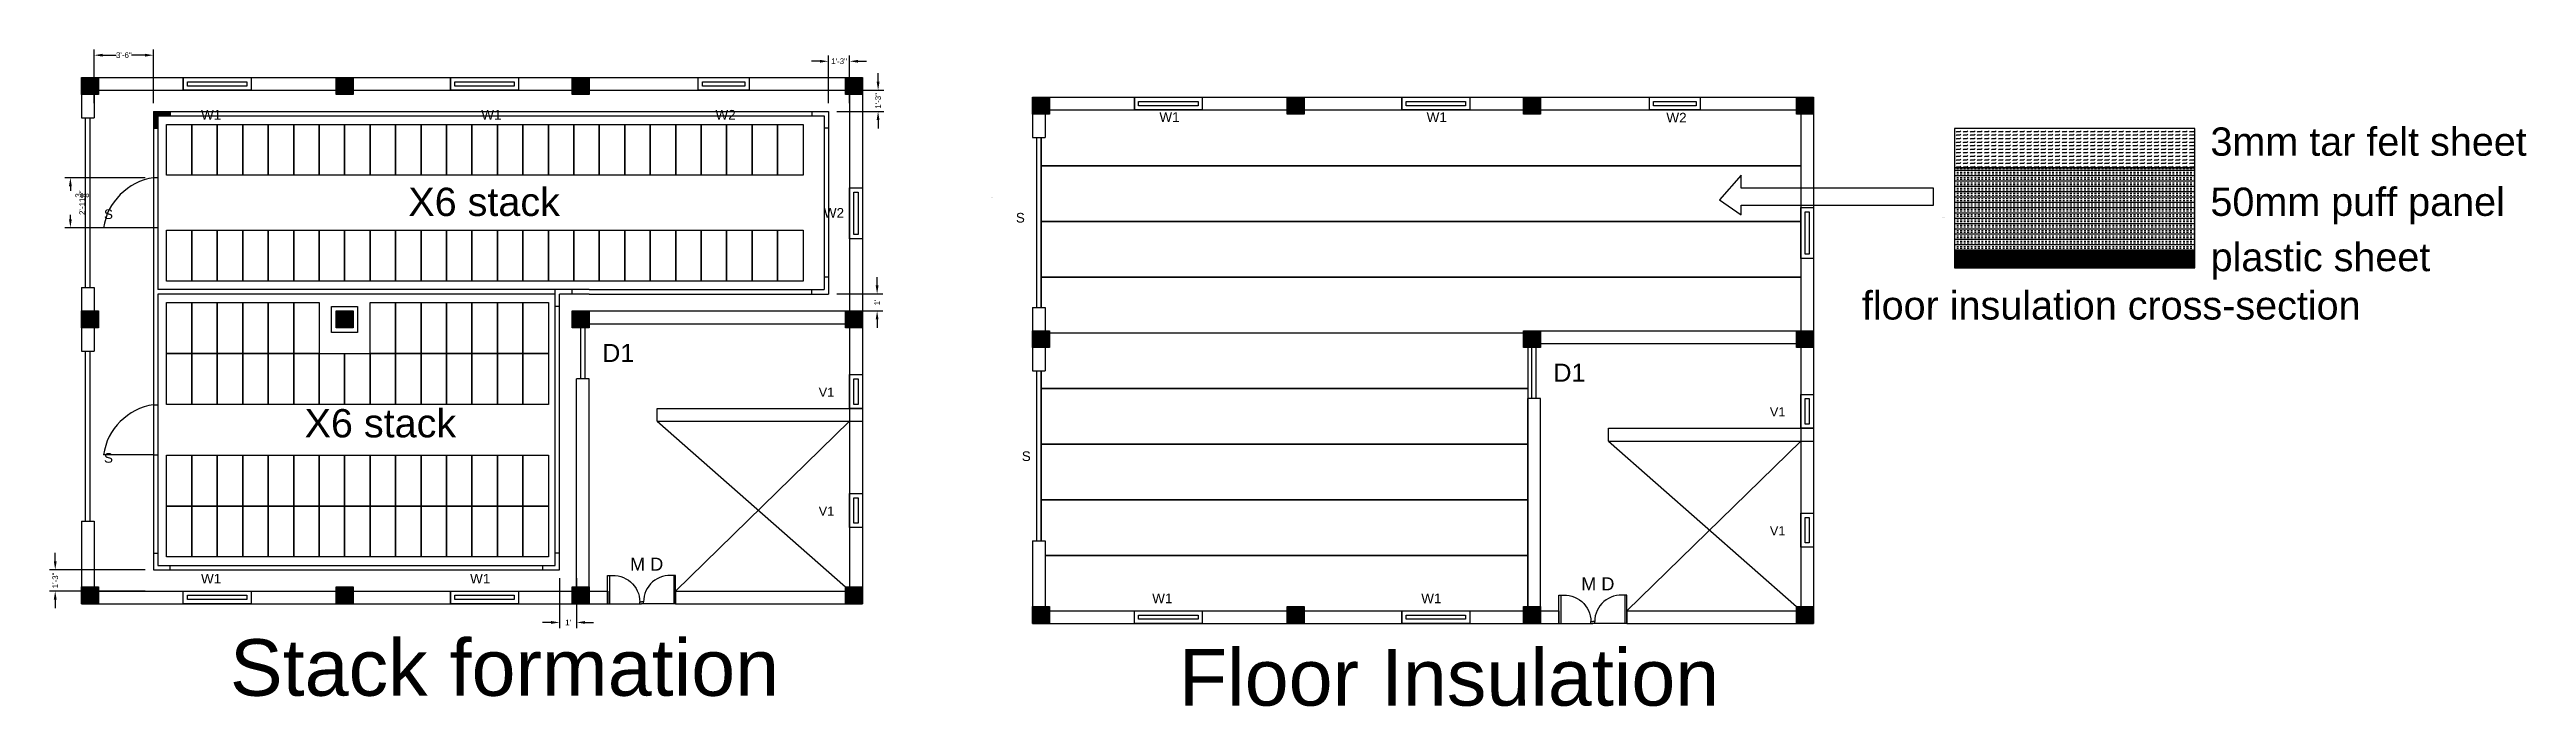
# Model space of a CAD drawing. Header units: millimetres. Extents: x -5757 to 4071, y -90348 to 1709.
# Drawn here: x -2827 to -1077, y -1332 to -867 of the extents above; entities that cross this region are included whole.
import ezdxf

# ---------------------------------------------------------------- set-up
doc = ezdxf.new("R2010")
doc.units = ezdxf.units.MM
doc.header["$MEASUREMENT"] = 0
doc.styles.get("Standard").update_dxf_attribs({"font": 'arial.ttf'})
doc.dimstyles.get("Standard").update_dxf_attribs({"dimtxt": 4, "dimasz": 6, "dimexe": 4, "dimexo": 6, "dimgap": 0.09, "dimtad": 0, "dimdec": 4, "dimzin": 0, "dimdsep": 46, "dimlunit": 4, "dimtxsty": 'Standard', "dimcen": 0, "dimclrd": 1, "dimclre": 1, "dimadec": 0, "dimazin": 0, "dimtfac": 1, "dimtdec": 4, "dimtix": 1, "dimtofl": 0, "dimtmove": 2, "dimatfit": 3, "dimfxl": 1, "dimtolj": 1, "dimtzin": 0, "dimarcsym": 1})

msp = doc.modelspace()

# ---------------------------------------------------------------- texts
for s, height, p in [('W1', 6.82668, (-2720.16008, -916.74101)), ('W1', 6.82668, (-2522.07952, -916.74101)), ('W2', 6.82668, (-2356.55844, -916.74101)), ('W1', 6.82668, (-2042.77911, -918.34818)), ('W1', 6.82668, (-1853.9136, -918.4575)), ('W2', 6.82668, (-1684.45389, -918.77386)), ('S', 6.82668, (-2788.76292, -986.99673)), ('W2', 6.82668, (-2279.96437, -986.11196)), ('S', 6.82668, (-2144.24629, -989.51699)), ('D1', 12.751706, (-2436.67493, -1088.05302)), ('D1', 12.751706, (-1764.38584, -1101.97778)), ('V1', 6.456626, (-2283.6107, -1112.67021)), ('V1', 6.456626, (-1611.3216, -1126.59497)), ('S', 6.82668, (-2788.76292, -1159.28569)), ('S', 6.82668, (-2140.0534, -1158.07355)), ('V1', 6.456626, (-2283.6107, -1196.70753)), ('V1', 6.456626, (-1611.3216, -1210.63229)), ('W1', 6.82668, (-2720.16008, -1244.65593)), ('W1', 6.82668, (-2529.99177, -1244.65593)), ('M D', 9.164999, (-2416.92237, -1235.57391)), ('M D', 9.164999, (-1744.63328, -1249.49867)), ('W1', 6.82668, (-2047.87099, -1258.58069)), ('W1', 6.82668, (-1857.70268, -1258.58069))]:
    msp.add_text(s, height=height).set_placement(p)
at = {"attachment_point": 1}
for s, width, gutter_width, insert, char_height in [('{\\H0.16577x;3mm tar felt sheet}', 394.8110902, 603.26093, (-1299.91121, -922.28921), 120.6521867), ('X6 stack', 618.4090479, 603.26093, (-2573.63732, -964.86902), 20), ('Window', 47.0427991, 1, (-2161.37538, -971.92707), 0.2), ('{\\H0.16577x;50mm puff panel}', 394.8110902, 603.26093, (-1299.91121, -964.79144), 120.6521867), ('Window', 47.0427991, 1, (-2185.09865, -985.85183), 0.2), ('Window', 47.0427991, 1, (-1489.08628, -985.85183), 0.2), ('{\\H0.16577x;plastic sheet}', 394.8110902, 603.26093, (-1299.77781, -1003.88927), 120.6521867), ('{\\H0.16577x;floor insulation cross-section}', 394.8110902, 603.26093, (-1546.26307, -1038.07119), 120.6521867), ('X6 stack', 618.4090479, 603.26093, (-2646.96939, -1121.36291), 20), ('Stack formation', 618.4090479, 603.26093, (-2699.72389, -1284.04575), 40), ('Floor Insulation', 618.4090479, 603.26093, (-2029.05329, -1291.02143), 40)]:
    msp.add_mtext_dynamic_manual_height_columns(s, width=width, gutter_width=gutter_width, heights=[0], dxfattribs=dict(at, insert=insert, char_height=char_height))

# ---------------------------------------------------------------- blocks, each defined once
blk = doc.blocks.new('door')
for p, q in [((365.5, -158.4), (335.5, -158.4)), ((335.5, -158.4), (335.5, -160.4)), ((335.5, -160.4), (365.5, -160.4)), ((365.5, -158.4), (365.5, -194.4)), ((365.5, -192.4), (363.5, -192.4)), ((363.5, -192.4), (363.5, -194.4))]:
    blk.add_line(p, q)
blk.add_arc((363.6, -164.1), 28.3, 172.5859, 269.786)
blk = doc.blocks.new('*U3')
blk.add_lwpolyline([(9, -18), (-9, -18), (-9, 18), (9, 18)], close=True)
blk = doc.blocks.new('*U4')
at = {"color": 0, "linetype": 'ByBlock', "lineweight": -2, "transparency": 16777216}
for p in [(0, 0), (18, 0), (36, 0), (54, 0), (72, 0), (90, 0), (108, 0), (126, 0), (144, 0), (162, 0), (180, 0), (198, 0), (216, 0), (234, 0), (252, 0), (270, 0), (288, 0), (306, 0), (324, 0), (342, 0), (360, 0), (378, 0), (396, 0), (414, 0), (432, 0)]:
    blk.add_blockref('*U3', p, dxfattribs=at)
blk = doc.blocks.new('*U5')
blk.add_lwpolyline([(9, -18), (-9, -18), (-9, 18), (9, 18)], close=True)
blk = doc.blocks.new('*U6')
at = {"color": 0, "linetype": 'ByBlock', "lineweight": -2, "transparency": 16777216}
for p in [(0, 0), (18, 0), (36, 0), (54, 0), (72, 0), (90, 0), (108, 0), (126, 0), (144, 0), (162, 0), (180, 0), (198, 0), (216, 0), (234, 0), (252, 0), (270, 0), (288, 0), (306, 0), (324, 0), (342, 0), (360, 0), (378, 0), (396, 0), (414, 0), (432, 0)]:
    blk.add_blockref('*U5', p, dxfattribs=at)
blk = doc.blocks.new('*U7')
blk.add_lwpolyline([(-9, 18), (9, 18), (9, -18), (-9, -18)], close=True)
blk = doc.blocks.new('*U8')
at = {"color": 0, "linetype": 'ByBlock', "lineweight": -2, "transparency": 16777216}
for p in [(0, 0), (18, 0), (36, 0), (54, 0), (72, 0), (90, 0), (108, 0), (126, 0), (144, 0), (162, 0), (180, 0), (198, 0), (216, 0), (234, 0), (252, 0)]:
    blk.add_blockref('*U7', p, dxfattribs=at)
blk = doc.blocks.new('*U9')
blk.add_lwpolyline([(-9, 18), (9, 18), (9, -18), (-9, -18)], close=True)
blk = doc.blocks.new('*U10')
at = {"color": 0, "linetype": 'ByBlock', "lineweight": -2, "transparency": 16777216}
for p in [(0, 0), (18, 0), (36, 0), (54, 0), (72, 0), (90, 0), (108, 0), (126, 0), (144, 0), (162, 0), (180, 0), (198, 0), (216, 0), (234, 0), (252, 0)]:
    blk.add_blockref('*U9', p, dxfattribs=at)
blk = doc.blocks.new('*U11')
blk.add_lwpolyline([(-9, 18), (9, 18), (9, -18), (-9, -18)], close=True)
blk = doc.blocks.new('*U12')
at = {"color": 0, "linetype": 'ByBlock', "lineweight": -2, "transparency": 16777216}
for p in [(0, 0), (18, 0), (36, 0), (54, 0), (72, 0), (90, 0), (108, 0), (126, 0), (144, 0), (162, 0), (180, 0), (198, 0), (216, 0), (234, 0), (252, 0)]:
    blk.add_blockref('*U11', p, dxfattribs=at)
blk = doc.blocks.new('*D79')
at = {"color": 1, "lineweight": -2, "transparency": 16777216}
for p, q in [((-2759.7, -957.8), (-2816.5, -957.8)), ((-2812.5, -963.8), (-2812.5, -967.1)), ((-2759.7, -993.2), (-2816.5, -993.2)), ((-2812.5, -987.2), (-2812.5, -984))]:
    blk.add_line(p, q, dxfattribs=at)
at = {"color": 1, "transparency": 16777216}
for points in [[(-2813.5, -963.8), (-2811.5, -963.8), (-2812.5, -957.8)], [(-2813.5, -987.2), (-2811.5, -987.2), (-2812.5, -993.2)]]:
    blk.add_solid(points, dxfattribs=at)
at = {"layer": 'Defpoints', "color": 0, "transparency": 16777216}
for p in [(-2753.7, -957.8), (-2812.5, -993.2), (-2753.7, -993.2)]:
    blk.add_point(p, dxfattribs=at)
at = {"color": 0, "transparency": 16777216, "insert": (-2812.5, -975.5), "char_height": 4, "attachment_point": 5, "rotation": 90}
blk.add_mtext('\\A1;{\\H2.5x;\\P}2\'-11{\\H1x;\\S3/8;}"', dxfattribs=at)
blk = doc.blocks.new('*D80')
at = {"color": 1, "lineweight": -2, "transparency": 16777216}
for p, q in [((-2795.7, -905), (-2795.7, -867.2)), ((-2789.7, -871.2), (-2780.1, -871.2)), ((-2759.7, -871.2), (-2769.3, -871.2)), ((-2753.7, -905), (-2753.7, -867.2))]:
    blk.add_line(p, q, dxfattribs=at)
at = {"color": 1, "transparency": 16777216}
for points in [[(-2789.7, -870.2), (-2789.7, -872.2), (-2795.7, -871.2)], [(-2759.7, -870.2), (-2759.7, -872.2), (-2753.7, -871.2)]]:
    blk.add_solid(points, dxfattribs=at)
at = {"layer": 'Defpoints', "color": 0, "transparency": 16777216}
for p in [(-2795.7, -871.2), (-2795.7, -911), (-2753.7, -911)]:
    blk.add_point(p, dxfattribs=at)
at = {"color": 0, "transparency": 16777216, "insert": (-2774.7, -871.2), "char_height": 4, "attachment_point": 5}
blk.add_mtext('\\A1;3\'-6"', dxfattribs=at)
blk = doc.blocks.new('*D81')
at = {"color": 1, "lineweight": -2, "transparency": 16777216}
for p, q in [((-2276.7, -905), (-2276.7, -871.5)), ((-2261.7, -905), (-2261.7, -871.5)), ((-2282.7, -875.5), (-2288.7, -875.5)), ((-2255.7, -875.5), (-2249.7, -875.5))]:
    blk.add_line(p, q, dxfattribs=at)
at = {"color": 1, "transparency": 16777216}
for points in [[(-2282.7, -874.5), (-2282.7, -876.5), (-2276.7, -875.5)], [(-2255.7, -874.5), (-2255.7, -876.5), (-2261.7, -875.5)]]:
    blk.add_solid(points, dxfattribs=at)
at = {"layer": 'Defpoints', "color": 0, "transparency": 16777216}
for p in [(-2261.7, -875.5), (-2276.7, -911), (-2261.7, -911)]:
    blk.add_point(p, dxfattribs=at)
at = {"color": 0, "transparency": 16777216, "insert": (-2269.2, -875.5), "char_height": 4, "attachment_point": 5}
blk.add_mtext('\\A1;1\'-3"', dxfattribs=at)
blk = doc.blocks.new('*D82')
at = {"color": 1, "lineweight": -2, "transparency": 16777216}
for p, q in [((-2241.6, -890), (-2241.6, -884)), ((-2270.7, -896), (-2237.6, -896)), ((-2270.7, -911), (-2237.6, -911)), ((-2241.6, -917), (-2241.6, -923))]:
    blk.add_line(p, q, dxfattribs=at)
at = {"color": 1, "transparency": 16777216}
for points in [[(-2242.6, -890), (-2240.6, -890), (-2241.6, -896)], [(-2242.6, -917), (-2240.6, -917), (-2241.6, -911)]]:
    blk.add_solid(points, dxfattribs=at)
at = {"layer": 'Defpoints', "color": 0, "transparency": 16777216}
for p in [(-2276.7, -896), (-2241.6, -896), (-2276.7, -911)]:
    blk.add_point(p, dxfattribs=at)
at = {"color": 0, "transparency": 16777216, "insert": (-2241.6, -903.5), "char_height": 4, "attachment_point": 5, "rotation": 90}
blk.add_mtext('\\A1;1\'-3"', dxfattribs=at)
blk = doc.blocks.new('*D83')
at = {"color": 1, "lineweight": -2, "transparency": 16777216}
for p, q in [((-2242.3, -1034), (-2242.3, -1028)), ((-2270.7, -1040), (-2238.3, -1040)), ((-2270.7, -1052), (-2238.3, -1052)), ((-2242.3, -1058), (-2242.3, -1064))]:
    blk.add_line(p, q, dxfattribs=at)
at = {"color": 1, "transparency": 16777216}
for points in [[(-2243.3, -1034), (-2241.3, -1034), (-2242.3, -1040)], [(-2243.3, -1058), (-2241.3, -1058), (-2242.3, -1052)]]:
    blk.add_solid(points, dxfattribs=at)
at = {"layer": 'Defpoints', "color": 0, "transparency": 16777216}
for p in [(-2276.7, -1040), (-2276.7, -1052), (-2242.3, -1052)]:
    blk.add_point(p, dxfattribs=at)
at = {"color": 0, "transparency": 16777216, "insert": (-2242.3, -1046), "char_height": 4, "attachment_point": 5, "rotation": 90}
blk.add_mtext("\\A1;1'", dxfattribs=at)
blk = doc.blocks.new('*D84')
at = {"color": 1, "lineweight": -2, "transparency": 16777216}
for p, q in [((-2466.7, -1241), (-2466.7, -1276.2)), ((-2454.7, -1241), (-2454.7, -1276.2)), ((-2472.7, -1272.2), (-2478.7, -1272.2)), ((-2448.7, -1272.2), (-2442.7, -1272.2))]:
    blk.add_line(p, q, dxfattribs=at)
at = {"color": 1, "transparency": 16777216}
for points in [[(-2472.7, -1271.2), (-2472.7, -1273.2), (-2466.7, -1272.2)], [(-2448.7, -1271.2), (-2448.7, -1273.2), (-2454.7, -1272.2)]]:
    blk.add_solid(points, dxfattribs=at)
at = {"layer": 'Defpoints', "color": 0, "transparency": 16777216}
for p in [(-2466.7, -1235), (-2454.7, -1235), (-2454.7, -1272.2)]:
    blk.add_point(p, dxfattribs=at)
at = {"color": 0, "transparency": 16777216, "insert": (-2460.7, -1272.2), "char_height": 4, "attachment_point": 5}
blk.add_mtext("\\A1;1'", dxfattribs=at)
blk = doc.blocks.new('*D85')
at = {"color": 1, "lineweight": -2, "transparency": 16777216}
for p, q in [((-2823.2, -1229), (-2823.2, -1223)), ((-2759.7, -1235), (-2827.2, -1235)), ((-2759.7, -1250), (-2827.2, -1250)), ((-2823.2, -1256), (-2823.2, -1262))]:
    blk.add_line(p, q, dxfattribs=at)
at = {"color": 1, "transparency": 16777216}
for points in [[(-2824.2, -1229), (-2822.2, -1229), (-2823.2, -1235)], [(-2824.2, -1256), (-2822.2, -1256), (-2823.2, -1250)]]:
    blk.add_solid(points, dxfattribs=at)
at = {"layer": 'Defpoints', "color": 0, "transparency": 16777216}
for p in [(-2753.7, -1235), (-2823.2, -1250), (-2753.7, -1250)]:
    blk.add_point(p, dxfattribs=at)
at = {"color": 0, "transparency": 16777216, "insert": (-2823.2, -1242.5), "char_height": 4, "attachment_point": 5, "rotation": 90}
blk.add_mtext('\\A1;1\'-3"', dxfattribs=at)

# ---------------------------------------------------------------- dimensions: what is measured, and where the dimension line sits
at = {"color": 100}
for base, p1, p2, angle, picture, middle in [((-2795.73732, -871.19937), (-2753.73732, -911.0178), (-2795.73732, -911.0178), 0, '*D80', (-2774.73732, -871.19937)), ((-2261.73732, -875.53218), (-2276.73732, -911.0178), (-2261.73732, -911.0178), 0, '*D81', (-2269.23732, -875.53218)), ((-2241.56158, -896.0178), (-2276.73732, -911.0178), (-2276.73732, -896.0178), 90, '*D82', (-2241.56158, -903.5178)), ((-2242.34983, -1052.0178), (-2276.73732, -1040.0178), (-2276.73732, -1052.0178), 90, '*D83', (-2242.34983, -1046.0178)), ((-2823.2309, -1250.0178), (-2753.73732, -1235.0178), (-2753.73732, -1250.0178), 90, '*D85', (-2823.2309, -1242.5178)), ((-2454.73732, -1272.17192), (-2466.73732, -1235.0178), (-2454.73732, -1235.0178), 0, '*D84', (-2460.73732, -1272.17192))]:
    dim = msp.add_linear_dim(base=base, p1=p1, p2=p2, angle=angle, dimstyle='Standard', dxfattribs=at)
    dim.commit()
    dim.dimension.update_dxf_attribs({"geometry": picture, "text_midpoint": middle})
dim = msp.add_linear_dim(base=(-2812.51607, -993.2178), p1=(-2753.73732, -957.8178), p2=(-2753.73732, -993.2178), angle=90, text='{\\H2.5x;\\P}<>', dimstyle='Standard', dxfattribs=at)
dim.commit()
dim.dimension.update_dxf_attribs({"geometry": '*D79', "text_midpoint": (-2812.51607, -975.5178)})

# ---------------------------------------------------------------- hatches: boundary and pattern name
h = msp.add_hatch(color=256)
h.dxf.hatch_style = 1
h.paths.add_polyline_path([(-2804.73732, -899.0178), (-2792.73732, -899.0178), (-2792.73732, -887.0178), (-2804.73732, -887.0178)])
h = msp.add_hatch(color=256)
h.dxf.hatch_style = 1
h.paths.add_polyline_path([(-2624.73732, -899.0178), (-2612.73732, -899.0178), (-2612.73732, -887.0178), (-2624.73732, -887.0178)])
h = msp.add_hatch(color=256)
h.dxf.hatch_style = 1
h.paths.add_polyline_path([(-2457.73732, -899.0178), (-2445.73732, -899.0178), (-2445.73732, -887.0178), (-2457.73732, -887.0178)])
h = msp.add_hatch(color=256)
h.dxf.hatch_style = 1
h.paths.add_polyline_path([(-2264.73732, -899.0178), (-2252.73732, -899.0178), (-2252.73732, -887.0178), (-2264.73732, -887.0178)])
h = msp.add_hatch(color=256)
h.dxf.hatch_style = 1
h.paths.add_polyline_path([(-2132.44823, -912.94256), (-2120.44823, -912.94256), (-2120.44823, -900.94256), (-2132.44823, -900.94256)])
h = msp.add_hatch(color=256)
h.dxf.hatch_style = 1
h.paths.add_polyline_path([(-1952.44823, -912.94256), (-1940.44823, -912.94256), (-1940.44823, -900.94256), (-1952.44823, -900.94256)])
h = msp.add_hatch(color=256)
h.dxf.hatch_style = 1
h.paths.add_polyline_path([(-1785.44823, -912.94256), (-1773.44823, -912.94256), (-1773.44823, -900.94256), (-1785.44823, -900.94256)])
h = msp.add_hatch(color=256)
h.dxf.hatch_style = 1
h.paths.add_polyline_path([(-1592.44823, -912.94256), (-1580.44823, -912.94256), (-1580.44823, -900.94256), (-1592.44823, -900.94256)])
h = msp.add_hatch()
h.set_pattern_fill('INSUL', color=256)
h.set_pattern_definition([(0, (0, -2137.13408), (0, 0.375), []), (0, (0, -2137.00908), (0, 0.375), [0.125, -0.125]), (0, (0, -2136.88408), (0, 0.375), [0.125, -0.125])])
h.paths.add_polyline_path([(-2750.63732, -914.1178), (-2741.92732, -914.1178), (-2741.92732, -911.0178), (-2753.73732, -911.0178), (-2753.73732, -922.8278), (-2750.63732, -922.8278)])
h = msp.add_hatch()
h.set_pattern_fill('FLEX', color=256, scale=10)
h.set_pattern_definition([(0, (-1629.2322, -2152.5866), (0, 2.5), [2.5, -2.5]), (45, (-1626.7322, -2152.5866), (0, 2.5), [0.625, -2.285534, 0.625, -3.535534])])
h.paths.add_polyline_path([(-1480.86198, -923.13037), (-1480.86198, -950.88871), (-1310.87552, -950.88871), (-1310.87552, -923.13037)])
h = msp.add_hatch()
h.set_pattern_fill('INSUL', color=256, scale=10)
h.set_pattern_definition([(0, (-1629.2322, -2152.5866), (0, 3.75), []), (0, (-1629.2322, -2151.3366), (0, 3.75), [1.25, -1.25]), (0, (-1629.2322, -2150.0866), (0, 3.75), [1.25, -1.25])])
h.paths.add_polyline_path([(-1480.86198, -1009.70988), (-1310.87552, -1009.70988), (-1310.87552, -950.88871), (-1480.86198, -950.88871)])
h = msp.add_hatch()
h.set_pattern_fill('PLASTI', color=256)
h.set_pattern_definition([(0, (-1629.23222, -2152.58663), (0, 0.25), []), (0, (-1629.23222, -2152.55538), (0, 0.25), []), (0, (-1629.23222, -2152.52413), (0, 0.25), []), (0, (-1629.23222, -2152.43038), (0, 0.25), [])])
h.paths.add_polyline_path([(-1310.87552, -1021.60631), (-1310.87552, -1009.70988), (-1480.86198, -1009.70988), (-1480.86198, -1021.60631)])
h = msp.add_hatch(color=256)
h.dxf.hatch_style = 1
h.paths.add_polyline_path([(-2804.73732, -1064.0178), (-2792.73732, -1064.0178), (-2792.73732, -1052.0178), (-2804.73732, -1052.0178)])
h = msp.add_hatch(color=256)
h.dxf.hatch_style = 1
h.paths.add_polyline_path([(-2624.73732, -1064.0178), (-2612.73732, -1064.0178), (-2612.73732, -1052.0178), (-2624.73732, -1052.0178)])
h = msp.add_hatch(color=256)
h.dxf.hatch_style = 1
h.paths.add_polyline_path([(-2457.73732, -1064.0178), (-2445.73732, -1064.0178), (-2445.73732, -1052.0178), (-2457.73732, -1052.0178)])
h = msp.add_hatch(color=256)
h.dxf.hatch_style = 1
h.paths.add_polyline_path([(-2264.73732, -1064.0178), (-2252.73732, -1064.0178), (-2252.73732, -1052.0178), (-2264.73732, -1052.0178)])
h = msp.add_hatch(color=256)
h.dxf.hatch_style = 1
h.paths.add_polyline_path([(-2132.44823, -1077.94256), (-2120.44823, -1077.94256), (-2120.44823, -1065.94256), (-2132.44823, -1065.94256)])
h = msp.add_hatch(color=256)
h.dxf.hatch_style = 1
h.paths.add_polyline_path([(-1785.44823, -1077.94256), (-1773.44823, -1077.94256), (-1773.44823, -1065.94256), (-1785.44823, -1065.94256)])
h = msp.add_hatch(color=256)
h.dxf.hatch_style = 1
h.paths.add_polyline_path([(-1592.44823, -1077.94256), (-1580.44823, -1077.94256), (-1580.44823, -1065.94256), (-1592.44823, -1065.94256)])
h = msp.add_hatch(color=256)
h.dxf.hatch_style = 1
h.paths.add_polyline_path([(-2804.73732, -1259.0178), (-2792.73732, -1259.0178), (-2792.73732, -1247.0178), (-2804.73732, -1247.0178)])
h = msp.add_hatch(color=256)
h.dxf.hatch_style = 1
h.paths.add_polyline_path([(-2624.73732, -1259.0178), (-2612.73732, -1259.0178), (-2612.73732, -1247.0178), (-2624.73732, -1247.0178)])
h = msp.add_hatch(color=256)
h.dxf.hatch_style = 1
h.paths.add_polyline_path([(-2457.73732, -1259.0178), (-2445.73732, -1259.0178), (-2445.73732, -1247.0178), (-2457.73732, -1247.0178)])
h = msp.add_hatch(color=256)
h.dxf.hatch_style = 1
h.paths.add_polyline_path([(-2264.73732, -1259.0178), (-2252.73732, -1259.0178), (-2252.73732, -1247.0178), (-2264.73732, -1247.0178)])
h = msp.add_hatch(color=256)
h.dxf.hatch_style = 1
h.paths.add_polyline_path([(-2132.44823, -1272.94256), (-2120.44823, -1272.94256), (-2120.44823, -1260.94256), (-2132.44823, -1260.94256)])
h = msp.add_hatch(color=256)
h.dxf.hatch_style = 1
h.paths.add_polyline_path([(-1952.44823, -1272.94256), (-1940.44823, -1272.94256), (-1940.44823, -1260.94256), (-1952.44823, -1260.94256)])
h = msp.add_hatch(color=256)
h.dxf.hatch_style = 1
h.paths.add_polyline_path([(-1785.44823, -1272.94256), (-1773.44823, -1272.94256), (-1773.44823, -1260.94256), (-1785.44823, -1260.94256)])
h = msp.add_hatch(color=256)
h.dxf.hatch_style = 1
h.paths.add_polyline_path([(-1592.44823, -1272.94256), (-1580.44823, -1272.94256), (-1580.44823, -1260.94256), (-1592.44823, -1260.94256)])

# ---------------------------------------------------------------- linework, layer by layer
for p, q in [((-2804.73732, -887.0178), (-2252.73732, -887.0178)), ((-2804.73732, -887.0178), (-2804.73732, -915.5178)), ((-2795.73732, -887.0178), (-2795.73732, -915.5178)), ((-2732.73732, -887.0178), (-2732.73732, -896.0178)), ((-2684.73732, -887.0178), (-2684.73732, -896.0178)), ((-2543.73732, -887.0178), (-2543.73732, -896.0178)), ((-2495.73732, -887.0178), (-2495.73732, -896.0178)), ((-2261.73732, -887.0178), (-2261.73732, -1259.0178)), ((-2252.73732, -887.0178), (-2252.73732, -1259.0178)), ((-2804.73732, -896.0178), (-2252.73732, -896.0178)), ((-2132.44823, -900.94256), (-1580.44823, -900.94256)), ((-2132.44823, -900.94256), (-2132.44823, -929.44256)), ((-2132.44823, -909.94256), (-1580.44823, -909.94256)), ((-2123.44823, -900.94256), (-2123.44823, -929.44256)), ((-2060.44823, -900.94256), (-2060.44823, -909.94256)), ((-2012.44823, -900.94256), (-2012.44823, -909.94256)), ((-1871.44823, -900.94256), (-1871.44823, -909.94256)), ((-1823.44823, -900.94256), (-1823.44823, -909.94256)), ((-1589.44823, -900.94256), (-1589.44823, -1272.94256)), ((-1580.44823, -900.94256), (-1580.44823, -1272.94256)), ((-2753.73732, -922.8278), (-2750.63732, -922.8278)), ((-2741.92732, -911.0178), (-2741.92732, -914.1178)), ((-2288.54732, -911.0178), (-2288.54732, -914.1178)), ((-2276.73732, -922.8278), (-2279.83732, -922.8278)), ((-2126.44823, -1049.44256), (-2126.44823, -929.44256)), ((-2753.73732, -956.1178), (-2753.73732, -994.9178)), ((-2750.63732, -957.8178), (-2753.73732, -957.8178)), ((-2753.73732, -993.2178), (-2789.13732, -993.2178)), ((-2750.63732, -993.2178), (-2753.73732, -993.2178)), ((-2276.73732, -1028.2078), (-2279.83732, -1028.2078)), ((-2804.73732, -1035.5178), (-2804.73732, -1080.5178)), ((-2795.73732, -1035.5178), (-2795.73732, -1080.5178)), ((-2469.83732, -1040.0178), (-2469.83732, -1036.9178)), ((-2469.83732, -1100.0178), (-2469.83732, -1040.0178)), ((-2469.83732, -1048.7278), (-2466.73732, -1048.7278)), ((-2458.02732, -1036.9178), (-2458.02732, -1040.0178)), ((-2445.73732, -1036.9178), (-2279.83732, -1036.9178)), ((-2445.73732, -1040.0178), (-2276.73732, -1040.0178)), ((-2288.54732, -1040.0178), (-2288.54732, -1036.9178)), ((-2132.44823, -1049.44256), (-2132.44823, -1094.44256)), ((-2123.44823, -1049.44256), (-2123.44823, -1094.44256)), ((-2454.73732, -1064.0178), (-2454.73732, -1052.0178)), ((-2451.74065, -1100.0178), (-2451.74065, -1064.0178)), ((-2448.74065, -1100.0178), (-2448.74065, -1064.0178)), ((-2445.73732, -1064.0178), (-2445.73732, -1052.0178)), ((-2445.73732, -1052.0178), (-2252.73732, -1052.0178)), ((-2445.73732, -1061.0178), (-2252.73732, -1061.0178)), ((-1782.44823, -1077.94256), (-1782.44823, -1065.94256)), ((-1773.44823, -1077.94256), (-1773.44823, -1065.94256)), ((-1773.44823, -1065.94256), (-1580.44823, -1065.94256)), ((-1779.45156, -1113.94256), (-1779.45156, -1077.94256)), ((-1776.45156, -1113.94256), (-1776.45156, -1077.94256)), ((-1773.44823, -1074.94256), (-1580.44823, -1074.94256)), ((-2469.83732, -1231.9178), (-2469.83732, -1100.0178)), ((-2466.73732, -1235.0178), (-2466.73732, -1100.0178)), ((-2454.73732, -1259.0178), (-2454.73732, -1100.0178)), ((-2445.73732, -1100.0178), (-2454.73732, -1100.0178)), ((-2445.73732, -1259.0178), (-2445.73732, -1100.0178)), ((-2126.44823, -1214.44256), (-2126.44823, -1094.44256)), ((-2753.73732, -1118.2678), (-2750.63732, -1118.2678)), ((-1782.44823, -1272.94256), (-1782.44823, -1113.94256)), ((-1773.44823, -1113.94256), (-1782.44823, -1113.94256)), ((-1773.44823, -1272.94256), (-1773.44823, -1113.94256)), ((-2397.73732, -1130.0178), (-2397.73732, -1121.0178)), ((-2397.73732, -1121.0178), (-2252.73732, -1121.0178)), ((-2397.73732, -1130.0178), (-2252.73732, -1130.0178)), ((-2397.73732, -1130.0178), (-2264.73732, -1247.0178)), ((-2261.73732, -1130.0178), (-2384.73732, -1250.0178)), ((-1725.44823, -1143.94256), (-1725.44823, -1134.94256)), ((-1725.44823, -1134.94256), (-1580.44823, -1134.94256)), ((-2753.73732, -1153.6678), (-2789.13732, -1153.6678)), ((-2753.73732, -1153.6678), (-2750.63732, -1153.6678)), ((-1725.44823, -1143.94256), (-1580.44823, -1143.94256)), ((-1725.44823, -1143.94256), (-1592.44823, -1260.94256)), ((-1589.44823, -1143.94256), (-1712.44823, -1263.94256)), ((-2804.73732, -1200.5178), (-2804.73732, -1247.0178)), ((-2795.73732, -1200.5178), (-2795.73732, -1247.0178)), ((-2753.73732, -1223.2078), (-2750.63732, -1223.2078)), ((-2466.73732, -1223.2078), (-2469.83732, -1223.2078)), ((-2132.44823, -1214.44256), (-2132.44823, -1260.94256)), ((-2123.44823, -1214.44256), (-2123.44823, -1260.94256)), ((-2741.92732, -1235.0178), (-2741.92732, -1231.9178)), ((-2478.54732, -1235.0178), (-2478.54732, -1231.9178)), ((-2804.73732, -1247.0178), (-2804.73732, -1259.0178)), ((-2804.73732, -1250.0178), (-2432.73732, -1250.0178)), ((-2804.73732, -1259.0178), (-2432.73732, -1259.0178)), ((-2795.73732, -1247.0178), (-2795.73732, -1259.0178)), ((-2543.73732, -1250.0178), (-2543.73732, -1259.0178)), ((-2495.73732, -1250.0178), (-2495.73732, -1259.0178)), ((-2432.73732, -1250.0178), (-2432.73732, -1259.0178)), ((-2384.73732, -1250.0178), (-2252.73732, -1250.0178)), ((-2384.73732, -1250.0178), (-2384.73732, -1259.0178)), ((-2384.73732, -1259.0178), (-2252.73732, -1259.0178)), ((-2132.44823, -1260.94256), (-2132.44823, -1272.94256)), ((-2132.44823, -1263.94256), (-1760.44823, -1263.94256)), ((-2132.44823, -1272.94256), (-1760.44823, -1272.94256)), ((-2123.44823, -1260.94256), (-2123.44823, -1272.94256)), ((-1871.44823, -1263.94256), (-1871.44823, -1272.94256)), ((-1823.44823, -1263.94256), (-1823.44823, -1272.94256)), ((-1760.44823, -1263.94256), (-1760.44823, -1272.94256)), ((-1712.44823, -1263.94256), (-1580.44823, -1263.94256)), ((-1712.44823, -1263.94256), (-1712.44823, -1272.94256)), ((-1712.44823, -1272.94256), (-1580.44823, -1272.94256))]:
    msp.add_line(p, q)
at = {"color": 3}
for p, q in [((-2804.73732, -915.5178), (-2795.73732, -915.5178)), ((-2132.44823, -929.44256), (-2123.44823, -929.44256)), ((-2804.73732, -1035.5178), (-2795.73732, -1035.5178)), ((-2132.44823, -1049.44256), (-2123.44823, -1049.44256)), ((-2804.73732, -1080.5178), (-2795.73732, -1080.5178)), ((-2132.44823, -1094.44256), (-2123.44823, -1094.44256)), ((-2804.73732, -1200.5178), (-2795.73732, -1200.5178)), ((-2132.44823, -1214.44256), (-2123.44823, -1214.44256))]:
    msp.add_line(p, q, dxfattribs=at)
for points in [[(-2804.73732, -887.0178), (-2792.73732, -887.0178), (-2792.73732, -899.0178), (-2804.73732, -899.0178)], [(-2624.73732, -887.0178), (-2612.73732, -887.0178), (-2612.73732, -899.0178), (-2624.73732, -899.0178)], [(-2457.73732, -887.0178), (-2445.73732, -887.0178), (-2445.73732, -899.0178), (-2457.73732, -899.0178)], [(-2264.73732, -887.0178), (-2252.73732, -887.0178), (-2252.73732, -899.0178), (-2264.73732, -899.0178)], [(-2132.44823, -900.94256), (-2120.44823, -900.94256), (-2120.44823, -912.94256), (-2132.44823, -912.94256)], [(-1952.44823, -900.94256), (-1940.44823, -900.94256), (-1940.44823, -912.94256), (-1952.44823, -912.94256)], [(-1785.44823, -900.94256), (-1773.44823, -900.94256), (-1773.44823, -912.94256), (-1785.44823, -912.94256)], [(-1592.44823, -900.94256), (-1580.44823, -900.94256), (-1580.44823, -912.94256), (-1592.44823, -912.94256)], [(-1480.86198, -950.88871), (-1310.87552, -950.88871), (-1310.87552, -923.13037), (-1480.86198, -923.13037)], [(-1480.86198, -1009.70988), (-1310.87552, -1009.70988), (-1310.87552, -950.88871), (-1480.86198, -950.88871)], [(-1480.86198, -1021.60631), (-1310.87552, -1021.60631), (-1310.87552, -1009.70988), (-1480.86198, -1009.70988)], [(-2744.63732, -1046.0178), (-2726.63732, -1046.0178), (-2726.63732, -1082.0178), (-2744.63732, -1082.0178)], [(-2726.63732, -1046.0178), (-2708.63732, -1046.0178), (-2708.63732, -1082.0178), (-2726.63732, -1082.0178)], [(-2708.63732, -1046.0178), (-2690.63732, -1046.0178), (-2690.63732, -1082.0178), (-2708.63732, -1082.0178)], [(-2690.63732, -1046.0178), (-2672.63732, -1046.0178), (-2672.63732, -1082.0178), (-2690.63732, -1082.0178)], [(-2672.63732, -1046.0178), (-2654.63732, -1046.0178), (-2654.63732, -1082.0178), (-2672.63732, -1082.0178)], [(-2654.63732, -1046.0178), (-2636.63732, -1046.0178), (-2636.63732, -1082.0178), (-2654.63732, -1082.0178)], [(-2627.83732, -1048.9178), (-2609.63732, -1048.9178), (-2609.63732, -1067.1178), (-2627.83732, -1067.1178)], [(-2600.63732, -1046.0178), (-2582.63732, -1046.0178), (-2582.63732, -1082.0178), (-2600.63732, -1082.0178)], [(-2582.63732, -1046.0178), (-2564.63732, -1046.0178), (-2564.63732, -1082.0178), (-2582.63732, -1082.0178)], [(-2564.63732, -1046.0178), (-2546.63732, -1046.0178), (-2546.63732, -1082.0178), (-2564.63732, -1082.0178)], [(-2546.63732, -1046.0178), (-2528.63732, -1046.0178), (-2528.63732, -1082.0178), (-2546.63732, -1082.0178)], [(-2528.63732, -1046.0178), (-2510.63732, -1046.0178), (-2510.63732, -1082.0178), (-2528.63732, -1082.0178)], [(-2510.63732, -1046.0178), (-2492.63732, -1046.0178), (-2492.63732, -1082.0178), (-2510.63732, -1082.0178)], [(-2492.63732, -1046.0178), (-2474.63732, -1046.0178), (-2474.63732, -1082.0178), (-2492.63732, -1082.0178)], [(-2804.73732, -1052.0178), (-2792.73732, -1052.0178), (-2792.73732, -1064.0178), (-2804.73732, -1064.0178)], [(-2624.73732, -1052.0178), (-2612.73732, -1052.0178), (-2612.73732, -1064.0178), (-2624.73732, -1064.0178)], [(-2457.73732, -1052.0178), (-2445.73732, -1052.0178), (-2445.73732, -1064.0178), (-2457.73732, -1064.0178)], [(-2264.73732, -1052.0178), (-2252.73732, -1052.0178), (-2252.73732, -1064.0178), (-2264.73732, -1064.0178)], [(-2132.44823, -1065.94256), (-2120.44823, -1065.94256), (-2120.44823, -1077.94256), (-2132.44823, -1077.94256)], [(-1785.44823, -1065.94256), (-1773.44823, -1065.94256), (-1773.44823, -1077.94256), (-1785.44823, -1077.94256)], [(-1592.44823, -1065.94256), (-1580.44823, -1065.94256), (-1580.44823, -1077.94256), (-1592.44823, -1077.94256)], [(-2804.73732, -1247.0178), (-2792.73732, -1247.0178), (-2792.73732, -1259.0178), (-2804.73732, -1259.0178)], [(-2624.73732, -1247.0178), (-2612.73732, -1247.0178), (-2612.73732, -1259.0178), (-2624.73732, -1259.0178)], [(-2457.73732, -1247.0178), (-2445.73732, -1247.0178), (-2445.73732, -1259.0178), (-2457.73732, -1259.0178)], [(-2264.73732, -1247.0178), (-2252.73732, -1247.0178), (-2252.73732, -1259.0178), (-2264.73732, -1259.0178)], [(-2132.44823, -1260.94256), (-2120.44823, -1260.94256), (-2120.44823, -1272.94256), (-2132.44823, -1272.94256)], [(-1952.44823, -1260.94256), (-1940.44823, -1260.94256), (-1940.44823, -1272.94256), (-1952.44823, -1272.94256)], [(-1785.44823, -1260.94256), (-1773.44823, -1260.94256), (-1773.44823, -1272.94256), (-1785.44823, -1272.94256)], [(-1592.44823, -1260.94256), (-1580.44823, -1260.94256), (-1580.44823, -1272.94256), (-1592.44823, -1272.94256)]]:
    msp.add_lwpolyline(points, close=True)
at = {"color": 2}
for points in [[(-2732.73732, -887.0178), (-2684.73732, -887.0178), (-2684.73732, -896.0178), (-2732.73732, -896.0178)], [(-2729.73732, -890.0178), (-2687.73732, -890.0178), (-2687.73732, -893.0178), (-2729.73732, -893.0178)], [(-2543.73732, -887.0178), (-2495.73732, -887.0178), (-2495.73732, -896.0178), (-2543.73732, -896.0178)], [(-2540.73732, -890.0178), (-2498.73732, -890.0178), (-2498.73732, -893.0178), (-2540.73732, -893.0178)], [(-2368.73732, -887.0178), (-2332.73732, -887.0178), (-2332.73732, -896.0178), (-2368.73732, -896.0178)], [(-2365.73732, -890.0178), (-2335.73732, -890.0178), (-2335.73732, -893.0178), (-2365.73732, -893.0178)], [(-2060.44823, -900.94256), (-2012.44823, -900.94256), (-2012.44823, -909.94256), (-2060.44823, -909.94256)], [(-2057.44823, -903.94256), (-2015.44823, -903.94256), (-2015.44823, -906.94256), (-2057.44823, -906.94256)], [(-1871.44823, -900.94256), (-1823.44823, -900.94256), (-1823.44823, -909.94256), (-1871.44823, -909.94256)], [(-1868.44823, -903.94256), (-1826.44823, -903.94256), (-1826.44823, -906.94256), (-1868.44823, -906.94256)], [(-1696.44823, -900.94256), (-1660.44823, -900.94256), (-1660.44823, -909.94256), (-1696.44823, -909.94256)], [(-1693.44823, -903.94256), (-1663.44823, -903.94256), (-1663.44823, -906.94256), (-1693.44823, -906.94256)], [(-2261.73732, -965.0178), (-2252.73732, -965.0178), (-2252.73732, -1001.0178), (-2261.73732, -1001.0178)], [(-2258.73732, -968.0178), (-2255.73732, -968.0178), (-2255.73732, -998.0178), (-2258.73732, -998.0178)], [(-1589.44823, -978.94256), (-1580.44823, -978.94256), (-1580.44823, -1014.94256), (-1589.44823, -1014.94256)], [(-1586.44823, -981.94256), (-1583.44823, -981.94256), (-1583.44823, -1011.94256), (-1586.44823, -1011.94256)], [(-2261.73732, -1097.0178), (-2252.73732, -1097.0178), (-2252.73732, -1121.0178), (-2261.73732, -1121.0178)], [(-2258.73732, -1100.0178), (-2255.73732, -1100.0178), (-2255.73732, -1118.0178), (-2258.73732, -1118.0178)], [(-1589.44823, -1110.94256), (-1580.44823, -1110.94256), (-1580.44823, -1134.94256), (-1589.44823, -1134.94256)], [(-1586.44823, -1113.94256), (-1583.44823, -1113.94256), (-1583.44823, -1131.94256), (-1586.44823, -1131.94256)], [(-2261.73732, -1181.0178), (-2252.73732, -1181.0178), (-2252.73732, -1205.0178), (-2261.73732, -1205.0178)], [(-2258.73732, -1184.0178), (-2255.73732, -1184.0178), (-2255.73732, -1202.0178), (-2258.73732, -1202.0178)], [(-1589.44823, -1194.94256), (-1580.44823, -1194.94256), (-1580.44823, -1218.94256), (-1589.44823, -1218.94256)], [(-1586.44823, -1197.94256), (-1583.44823, -1197.94256), (-1583.44823, -1215.94256), (-1586.44823, -1215.94256)], [(-2732.73732, -1250.0178), (-2684.73732, -1250.0178), (-2684.73732, -1259.0178), (-2732.73732, -1259.0178)], [(-2729.73732, -1253.0178), (-2687.73732, -1253.0178), (-2687.73732, -1256.0178), (-2729.73732, -1256.0178)], [(-2543.73732, -1250.0178), (-2495.73732, -1250.0178), (-2495.73732, -1259.0178), (-2543.73732, -1259.0178)], [(-2540.73732, -1253.0178), (-2498.73732, -1253.0178), (-2498.73732, -1256.0178), (-2540.73732, -1256.0178)], [(-2060.44823, -1263.94256), (-2012.44823, -1263.94256), (-2012.44823, -1272.94256), (-2060.44823, -1272.94256)], [(-2057.44823, -1266.94256), (-2015.44823, -1266.94256), (-2015.44823, -1269.94256), (-2057.44823, -1269.94256)], [(-1871.44823, -1263.94256), (-1823.44823, -1263.94256), (-1823.44823, -1272.94256), (-1871.44823, -1272.94256)], [(-1868.44823, -1266.94256), (-1826.44823, -1266.94256), (-1826.44823, -1269.94256), (-1868.44823, -1269.94256)]]:
    msp.add_lwpolyline(points, close=True, dxfattribs=at)
for points in [[(-2129.44823, -912.94256), (-2129.44823, -909.94256), (-1589.44823, -909.94256), (-1589.44823, -949.31256), (-2126.44823, -949.31256)], [(-2753.73732, -911.0178), (-2753.73732, -1235.0178)], [(-2753.73732, -911.0178), (-2276.73732, -911.0178)], [(-2750.63732, -914.1178), (-2750.63732, -1036.9178)], [(-2750.63732, -914.1178), (-2279.83732, -914.1178)], [(-2279.83732, -914.1178), (-2279.83732, -1036.9178)], [(-2276.73732, -911.0178), (-2276.73732, -1040.0178)], [(-2126.44823, -949.31256), (-1589.44823, -949.31256), (-1589.44823, -988.68256), (-2126.44823, -988.68256)], [(-1495.56024, -965.20052), (-1631.66034, -965.20052), (-1631.66034, -956.11405), (-1646.81625, -973.37835), (-1631.66034, -983.97926), (-1631.66034, -977.31583), (-1495.56024, -977.31583), (-1495.56024, -965.20052)], [(-2126.44823, -988.68256), (-1589.44823, -988.68256), (-1589.44823, -1028.05256), (-2126.44823, -1028.05256)], [(-2126.44823, -1028.05256), (-1589.44823, -1028.05256), (-1589.44823, -1067.42256)], [(-2469.83732, -1036.9178), (-2750.63732, -1036.9178)], [(-2750.63732, -1040.0178), (-2750.63732, -1231.9178)], [(-2469.83732, -1040.0178), (-2750.63732, -1040.0178)], [(-2466.73732, -1036.9178), (-2469.83732, -1036.9178)], [(-2445.73732, -1036.9178), (-2466.73732, -1036.9178)], [(-2466.73732, -1100.0178), (-2466.73732, -1040.0178)], [(-2445.73732, -1040.0178), (-2466.73732, -1040.0178)], [(-2129.44823, -1067.42256), (-1782.44823, -1067.42256), (-1782.44823, -1106.79256), (-2126.44823, -1106.79256)], [(-2126.44823, -1106.79256), (-1782.44823, -1106.79256), (-1782.44823, -1146.16256), (-2126.44823, -1146.16256)], [(-2126.44823, -1146.16256), (-1782.44823, -1146.16256), (-1782.44823, -1185.53256), (-2126.44823, -1185.53256)], [(-2126.44823, -1185.53256), (-1782.44823, -1185.53256), (-1782.44823, -1224.90256), (-2123.44823, -1224.90256)], [(-2123.44823, -1224.90256), (-1782.44823, -1224.90256), (-1782.44823, -1264.27256), (-2129.44823, -1264.27256), (-2129.44823, -1260.94256)], [(-2753.73732, -1235.0178), (-2466.73732, -1235.0178)], [(-2750.63732, -1231.9178), (-2469.83732, -1231.9178)]]:
    msp.add_lwpolyline(points)
at = {"color": 3}
for points in [[(-2801.73732, -1035.5178), (-2801.73732, -915.5178)], [(-2798.73732, -915.5178), (-2798.73732, -1035.5178)], [(-2129.44823, -1049.44256), (-2129.44823, -929.44256)], [(-2126.44823, -929.44256), (-2126.44823, -1049.44256)], [(-2801.73732, -1200.5178), (-2801.73732, -1080.5178)], [(-2798.73732, -1080.5178), (-2798.73732, -1200.5178)], [(-2129.44823, -1214.44256), (-2129.44823, -1094.44256)], [(-2126.44823, -1094.44256), (-2126.44823, -1214.44256)]]:
    msp.add_lwpolyline(points, dxfattribs=at)
for centre in [(-2747.23061, -999.72451), (-2747.23061, -1160.17451)]:
    msp.add_arc(centre, 42.40884, 98.82565181, 171.17434819)

# ---------------------------------------------------------------- block references
for name, p in [('*U4', (-2735.63732, -938.1178)), ('*U6', (-2735.63732, -1012.9178)), ('*U8', (-2735.63732, -1100.0178)), ('*U10', (-2735.63732, -1171.9178)), ('*U12', (-2735.63732, -1207.9178))]:
    msp.add_blockref(name, p)
at = {"color": 6, "yscale": 0.6666666666666666, "zscale": 0.6666666666666666}
for p, xscale, rotation in [((-2538.34857, -1015.36151), -0.6666666666666666, 90), ((-2279.12607, -1015.36151), 0.6666666666666666, 270), ((-1866.05948, -1029.28627), -0.6666666666666666, 90), ((-1606.83698, -1029.28627), 0.6666666666666666, 270)]:
    msp.add_blockref('door', p, dxfattribs=dict(at, xscale=xscale, rotation=rotation))

msp.set_redraw_order([(e.dxf.handle, doc.entitydb.next_handle()) for e in msp.query("TEXT MTEXT ATTDEF DIMENSION ARC_DIMENSION")])  # texts and dimensions are drawn at this point

doc.saveas('drawing.dxf')
